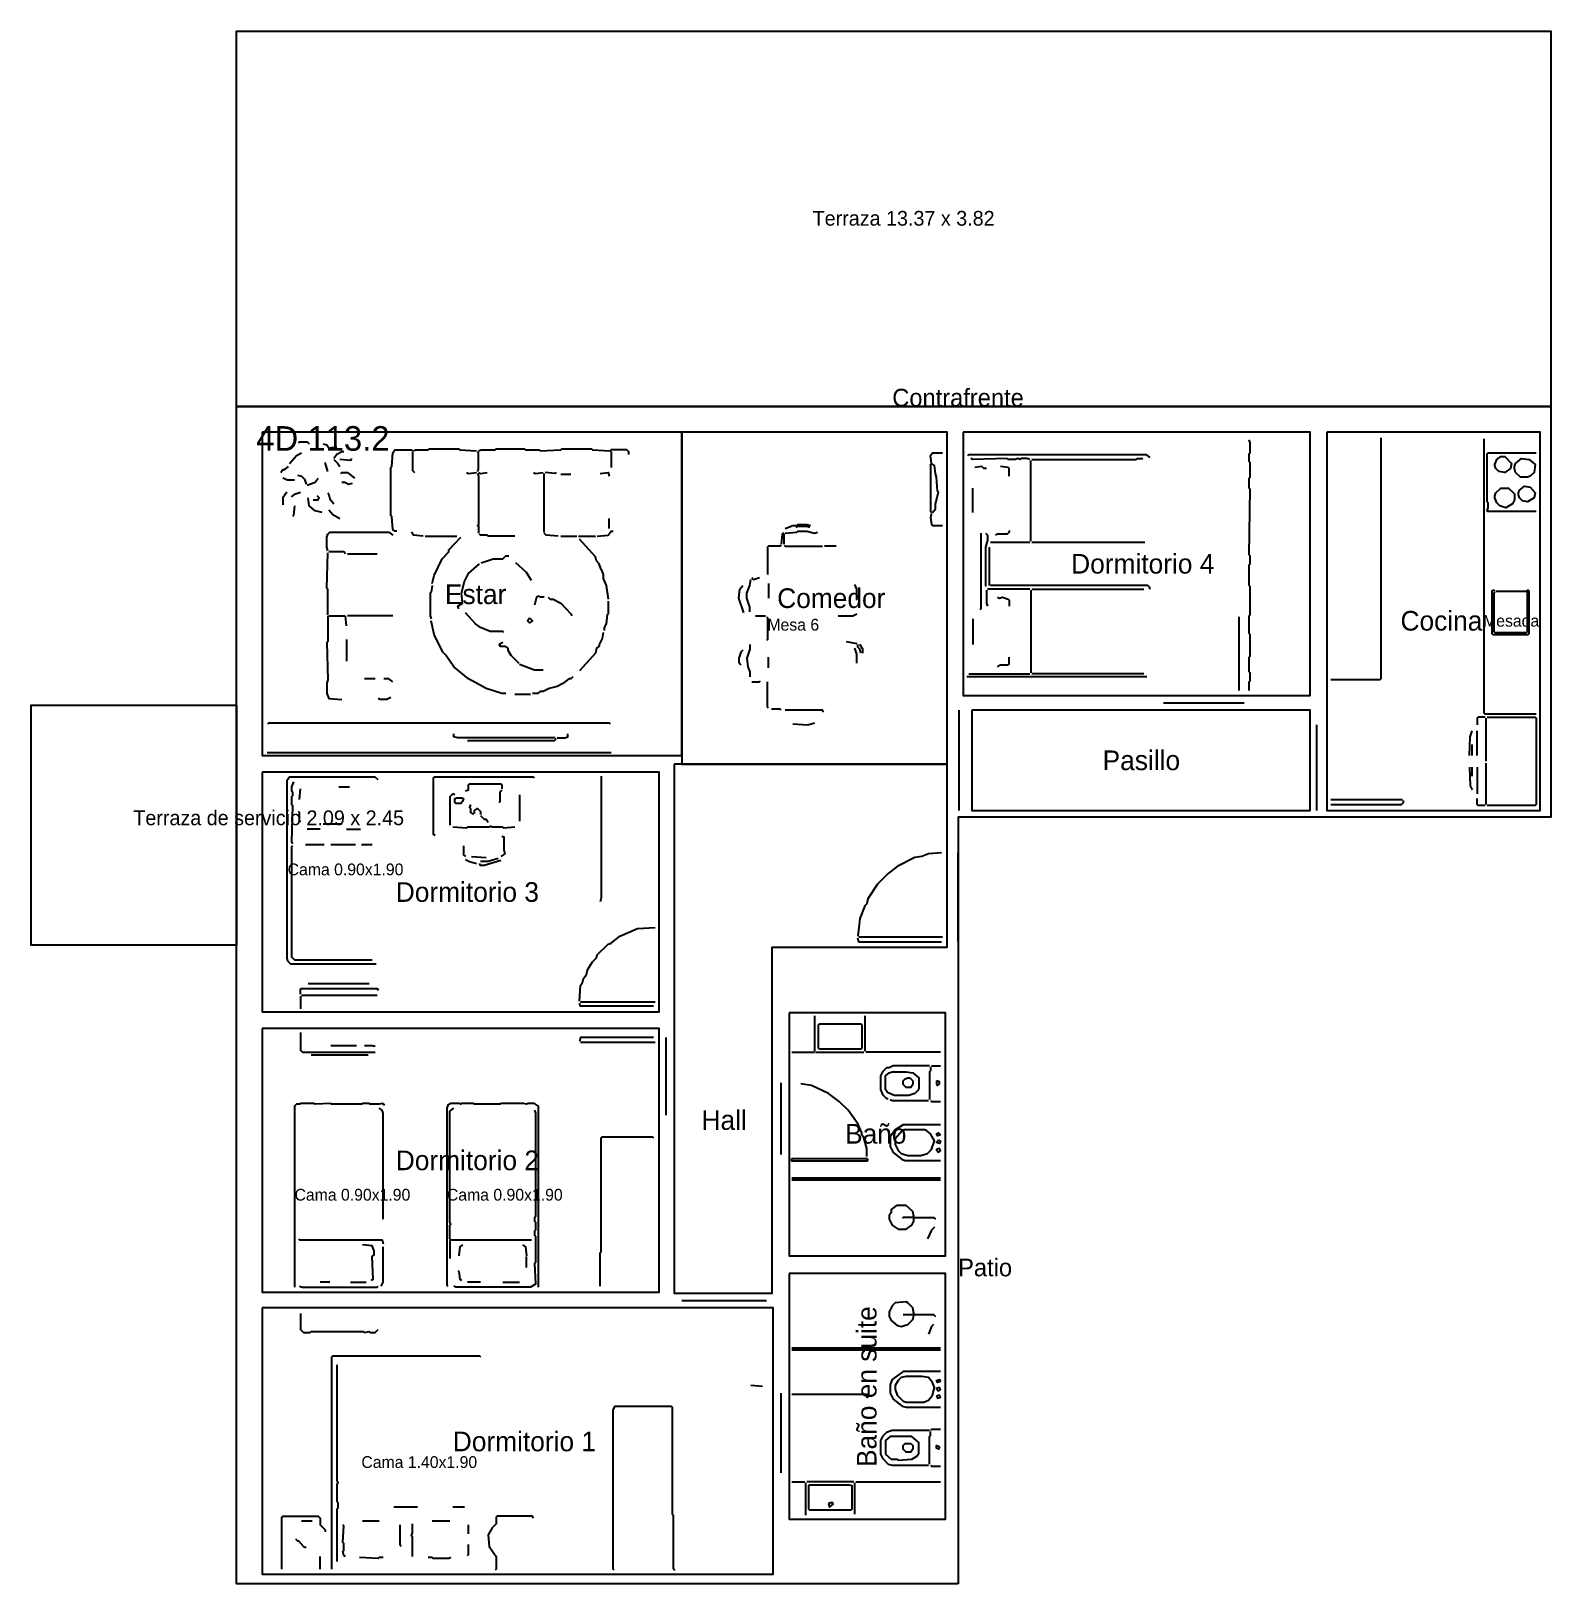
# Model space of a CAD drawing. Header units: metres. Extents: x -2.1 to 97.3, y 0 to 16.1.
# Drawn here: x -2.09 to 13.37, y 0 to 15.8 of the extents above; entities that cross this region are included whole.
import ezdxf

# ---------------------------------------------------------------- set-up
doc = ezdxf.new("R2010")
doc.units = ezdxf.units.M
for name, color, linetype in [('Trazo_Cotas', 9, 'Continuous'), ('Trazo_Entrada', 1, 'Continuous'), ('Trazo_Equipamiento', 8, 'Continuous'), ('Trazo_Estancias', 3, 'Continuous'), ('Trazo_Fachada', 30, 'Continuous'), ('Trazo_Puertas', 1, 'Continuous'), ('Trazo_Unidad', 7, 'Continuous'), ('Trazo_Ventanas', 5, 'Continuous')]:
    doc.layers.add(name, color=color, linetype=linetype)

msp = doc.modelspace()

# ---------------------------------------------------------------- texts
at = {"layer": 'Trazo_Cotas'}
for s, p in [('Terraza 13.37 x 3.82', (5.86, 13.82)), ('Terraza de servicio 2.09 x 2.45', (-1.05, 7.72))]:
    msp.add_text(s, height=0.15, dxfattribs=at).set_placement(p)
at = {"layer": 'Trazo_Equipamiento', "color": 8}
for s, p in [('Mesa 6', (5.4, 9.7)), ('Mesada', (12.68, 9.74)), ('Cama 0.90x1.90', (0.52, 7.21)), ('Cama 0.90x1.90', (0.59, 3.9)), ('Cama 0.90x1.90', (2.14, 3.9)), ('Cama 1.40x1.90', (1.27, 1.18))]:
    msp.add_text(s, height=0.12, dxfattribs=at).set_placement(p)
at = {"layer": 'Trazo_Estancias', "color": 5}
for s, p in [('Dormitorio 4', (8.49, 10.28)), ('Dormitorio 3', (1.62, 6.94)), ('Dormitorio 2', (1.62, 4.21)), ('Dormitorio 1', (2.2, 1.35))]:
    msp.add_text(s, height=0.2, dxfattribs=at).set_placement(p)
at = {"layer": 'Trazo_Estancias', "color": 2}
msp.add_text('Estar', height=0.2, dxfattribs=at).set_placement((2.12, 9.97))
at = {"layer": 'Trazo_Estancias', "color": 40}
msp.add_text('Comedor', height=0.2, dxfattribs=at).set_placement((5.5, 9.93))
at = {"layer": 'Trazo_Estancias', "color": 30}
msp.add_text('Cocina', height=0.2, dxfattribs=at).set_placement((11.84, 9.7))
at = {"layer": 'Trazo_Estancias', "color": 8}
for s, p in [('Pasillo', (8.81, 8.28)), ('Hall', (4.73, 4.62))]:
    msp.add_text(s, height=0.2, dxfattribs=at).set_placement(p)
at = {"layer": 'Trazo_Estancias', "color": 4}
msp.add_text('Baño', height=0.2, dxfattribs=at).set_placement((6.19, 4.48))
msp.add_text('Baño en suite', height=0.2, rotation=90, dxfattribs=at).set_placement((6.51, 1.19))
at = {"layer": 'Trazo_Fachada'}
for s, p in [('Contrafrente', (6.67, 11.98)), ('Patio', (7.34, 3.13))]:
    msp.add_text(s, height=0.18, dxfattribs=at).set_placement(p)
at = {"layer": 'Trazo_Unidad'}
msp.add_text('4D 113.2', height=0.25, dxfattribs=at).set_placement((0.2, 11.53))

# ---------------------------------------------------------------- linework, layer by layer
at = {"layer": 'Trazo_Cotas'}
for points in [[(13.37, 11.98), (0, 11.98), (0, 15.8), (13.37, 15.8)], [(0, 6.5), (-2.09, 6.5), (-2.09, 8.94), (0, 8.94)]]:
    msp.add_lwpolyline(points, close=True, dxfattribs=at)
at = {"layer": 'Trazo_Entrada'}
msp.add_line((7.34, 6.54), (7.34, 7.44), dxfattribs=at)
at = {"layer": 'Trazo_Equipamiento', "color": 9}
for p, q in [((0.93, 11.32), (0.9, 11.41)), ((8.08, 10.61), (8.08, 11.43)), ((3.13, 10.7), (3.13, 11.3)), ((3.3, 11.29), (3.4, 11.29)), ((7.49, 10.9), (7.49, 11.15)), ((3.79, 10.74), (3.79, 10.84)), ((1.92, 10.66), (2.24, 10.66)), ((3.3, 10.66), (3.46, 10.66)), ((3.48, 10.66), (3.65, 10.66)), ((5.57, 10.58), (5.57, 10.68)), ((7.67, 10.6), (8.07, 10.6)), ((8.09, 10.6), (9.24, 10.6)), ((1.13, 10.48), (1.43, 10.48)), ((6.1, 10.56), (5.98, 10.56)), ((7.66, 10.16), (7.66, 10.55)), ((5.41, 10.18), (5.41, 10.03)), ((8.07, 10.12), (7.64, 10.12)), ((8.09, 10.12), (9.23, 10.12)), ((8.08, 10.11), (8.08, 9.27)), ((1.12, 9.75), (1.11, 9.85)), ((5.28, 9.85), (5.38, 9.85)), ((7.49, 9.82), (7.49, 9.56)), ((10.2, 9.09), (10.2, 9.84)), ((1.12, 9.61), (1.12, 9.39)), ((6.2, 9.59), (6.31, 9.57)), ((5.41, 9.32), (5.41, 9.43)), ((1.41, 9.21), (1.3, 9.21)), ((9.26, 9.23), (7.43, 9.23)), ((7.45, 9.26), (8.07, 9.26)), ((9.23, 9.26), (8.09, 9.26)), ((2.99, 9.05), (2.83, 9.05)), ((0.31, 8.46), (3.81, 8.46)), ((0.64, 7.98), (0.65, 8.09)), ((1.04, 8.11), (1.15, 8.11)), ((2.88, 8.03), (2.88, 7.76)), ((0.85, 7.68), (0.72, 7.68)), ((1.07, 7.73), (0.88, 7.73)), ((1.12, 7.68), (1.26, 7.68)), ((0.89, 7.52), (0.7, 7.52)), ((1.21, 7.52), (0.96, 7.52)), ((1.38, 7.52), (1.27, 7.52)), ((2.39, 7.4), (2.54, 7.39)), ((7.18, 6.58), (6.33, 6.58)), ((0.73, 6.11), (1.35, 6.11)), ((0.65, 5.98), (0.65, 5.85)), ((0.66, 5.99), (1.43, 5.99)), ((4.26, 5.92), (3.5, 5.92)), ((1.34, 5.38), (0.76, 5.38)), ((0.96, 5.48), (1.22, 5.48)), ((4.26, 5.51), (3.5, 5.51)), ((2.18, 3.5), (3, 3.5)), ((2.95, 3.22), (2.95, 3.33)), ((0.95, 3.07), (0.85, 3.07)), ((1.16, 3.07), (1.32, 3.07)), ((2.48, 3.07), (2.35, 3.07)), ((2.71, 3.07), (2.88, 3.07)), ((5.35, 2.01), (5.23, 2.02)), ((0.77, 0.64), (0.66, 0.64)), ((1.45, 0.64), (1.28, 0.64)), ((1.84, 0.78), (1.6, 0.78)), ((2.17, 0.64), (1.99, 0.64)), ((2.32, 0.78), (2.2, 0.78)), ((2.36, 0.51), (2.36, 0.6)), ((0.85, 0.15), (0.85, 0.28))]:
    msp.add_line(p, q, dxfattribs=at)
at = {"layer": 'Trazo_Equipamiento', "color": 8}
for p, q in [((12.81, 10.1), (13.12, 10.1)), ((12.71, 8.37), (12.71, 8.81)), ((12.57, 8.43), (12.57, 8.54)), ((12.62, 8.43), (12.62, 8.68)), ((12.57, 8.22), (12.57, 8.31)), ((12.62, 8.31), (12.62, 8.04)), ((12.71, 7.93), (12.71, 8.35)), ((11.13, 7.98), (11.86, 7.98)), ((5.88, 5.78), (5.88, 5.42)), ((6.39, 5.78), (6.39, 5.42)), ((5.65, 5.41), (5.88, 5.41)), ((5.89, 5.41), (6.38, 5.41)), ((7.16, 5.41), (6.4, 5.41)), ((7.07, 5.27), (7.16, 5.27)), ((7.16, 4.13), (5.65, 4.13)), ((5.65, 4.11), (7.16, 4.11)), ((6.78, 2.74), (6.88, 2.74)), ((7.16, 2.4), (5.65, 2.4)), ((7.16, 2.38), (5.65, 2.38)), ((5.65, 1.04), (5.78, 1.04)), ((5.79, 0.7), (5.79, 1.03)), ((6.28, 1.04), (5.8, 1.04)), ((6.29, 0.71), (6.29, 1.03)), ((6.3, 1.04), (7.16, 1.04))]:
    msp.add_line(p, q, dxfattribs=at)
at = {"layer": 'Trazo_Equipamiento', "color": 9}
for points in [[(0.63, 11.61), (0.64, 11.62), (0.72, 11.62), (0.74, 11.6)], [(0.88, 11.6), (0.92, 11.59), (0.94, 11.56), (1.02, 11.57)], [(1.63, 10.71), (1.61, 10.71), (1.59, 10.73), (1.58, 10.86), (1.57, 10.87), (1.57, 11.36), (1.58, 11.37), (1.59, 11.51), (1.61, 11.54), (1.78, 11.54), (1.79, 11.53)], [(1.8, 11.53), (1.82, 11.54), (1.95, 11.54), (1.96, 11.55), (2.26, 11.55), (2.27, 11.54), (2.44, 11.53)], [(2.46, 11.53), (2.49, 11.54), (2.63, 11.54), (2.64, 11.55), (2.93, 11.55), (2.94, 11.54), (3.08, 11.54), (3.09, 11.53), (3.3, 11.54), (3.31, 11.55), (3.61, 11.55), (3.62, 11.54), (3.8, 11.53)], [(3.99, 11.49), (3.99, 11.52), (3.97, 11.54), (3.81, 11.54), (3.8, 11.53)], [(10.3, 9.09), (10.3, 9.18), (10.31, 9.19), (10.31, 9.27), (10.3, 9.28), (10.3, 9.43), (10.31, 9.44), (10.31, 9.66), (10.3, 9.67), (10.3, 9.85), (10.31, 9.86), (10.31, 10.15), (10.3, 10.16), (10.3, 10.37), (10.31, 10.38), (10.31, 10.46), (10.3, 10.47), (10.31, 11.14), (10.3, 11.15), (10.3, 11.25), (10.31, 11.26), (10.31, 11.41), (10.3, 11.42), (10.3, 11.5), (10.31, 11.51), (10.31, 11.61), (10.3, 11.64)], [(0.54, 11.4), (0.61, 11.48), (0.66, 11.51)], [(1.09, 11.52), (1.07, 11.52), (1.02, 11.49), (0.99, 11.45)], [(0.99, 11.44), (1.03, 11.4), (1.05, 11.37)], [(1.17, 11.45), (1.16, 11.43), (1.05, 11.44)], [(1.79, 11.52), (1.79, 11.33), (1.81, 11.31)], [(2.45, 11.32), (2.46, 11.34), (2.46, 11.51), (2.45, 11.52)], [(3.8, 11.53), (3.81, 11.52), (3.81, 11.36)], [(7.07, 11.4), (7.06, 11.48), (7.08, 11.51), (7.18, 11.51)], [(7.07, 11.4), (7.06, 11.39), (7.06, 10.91), (7.07, 10.9)], [(7.08, 10.9), (7.11, 10.94), (7.11, 10.99), (7.14, 11.11), (7.13, 11.12), (7.12, 11.26), (7.11, 11.3), (7.1, 11.38), (7.07, 11.4)], [(7.44, 11.48), (7.45, 11.49), (9.25, 11.49), (9.29, 11.46)], [(8.07, 11.44), (8.04, 11.45), (7.98, 11.45), (7.97, 11.44), (7.95, 11.45), (7.92, 11.44), (7.85, 11.44), (7.84, 11.45), (7.49, 11.44), (7.47, 11.45)], [(8.09, 11.44), (9.15, 11.44), (9.16, 11.45), (9.22, 11.45)], [(0.45, 11.31), (0.47, 11.34), (0.49, 11.34), (0.53, 11.37)], [(0.59, 11.23), (0.52, 11.23), (0.47, 11.25)], [(0.62, 11.28), (0.66, 11.27), (0.69, 11.24), (0.71, 11.19)], [(0.72, 11.18), (0.8, 11.21), (0.83, 11.25)], [(1.06, 11.3), (1.07, 11.31), (1.13, 11.31), (1.2, 11.25)], [(2.34, 11.31), (2.36, 11.3), (2.44, 11.31)], [(2.45, 11.3), (2.46, 11.27), (2.46, 10.78), (2.45, 10.77), (2.46, 10.77), (2.46, 10.69)], [(2.46, 11.31), (2.48, 11.3), (2.55, 11.31)], [(3.02, 11.31), (3.04, 11.3), (3.12, 11.31)], [(3.25, 11.31), (3.24, 11.3), (3.14, 11.31)], [(3.7, 11.3), (3.78, 11.31), (3.79, 11.27)], [(7.63, 11.35), (7.6, 11.35), (7.58, 11.37), (7.51, 11.36)], [(7.86, 11.27), (7.86, 11.35), (7.85, 11.36), (7.77, 11.37)], [(0.51, 11.11), (0.47, 11.05), (0.47, 10.98)], [(0.56, 11.06), (0.6, 11.09), (0.65, 11.11)], [(0.78, 11.03), (0.83, 11.03), (0.84, 11.05), (0.82, 11.07)], [(0.93, 11.1), (0.94, 11.08), (0.95, 11.04), (0.99, 10.99)], [(1.07, 11.21), (1.1, 11.21), (1.14, 11.19), (1.18, 11.2)], [(0.59, 10.97), (0.58, 10.87), (0.57, 10.86)], [(0.87, 10.9), (0.8, 10.92), (0.74, 10.97), (0.73, 11.05)], [(0.94, 10.93), (0.98, 10.88), (1.05, 10.84)], [(5.58, 10.74), (5.66, 10.77), (5.7, 10.77), (5.71, 10.78), (5.8, 10.78), (5.84, 10.77)], [(5.83, 10.75), (5.8, 10.76), (5.71, 10.76), (5.69, 10.75)], [(7.07, 10.89), (7.06, 10.85), (7.07, 10.78), (7.08, 10.77), (7.18, 10.77)], [(0.93, 10.51), (0.92, 10.55), (0.92, 10.65), (0.93, 10.68), (0.95, 10.7), (1.55, 10.7), (1.59, 10.67)], [(1.9, 10.66), (1.8, 10.67), (1.78, 10.7)], [(1.99, 10.18), (2.01, 10.26), (2.09, 10.43), (2.16, 10.5), (2.16, 10.52), (2.28, 10.65)], [(2.83, 10.66), (2.56, 10.66), (2.55, 10.67), (2.48, 10.67), (2.47, 10.68)], [(3.27, 10.66), (3.15, 10.67), (3.13, 10.69)], [(3.71, 10.32), (3.69, 10.38), (3.66, 10.41), (3.65, 10.45), (3.49, 10.63)], [(3.67, 10.66), (3.78, 10.67), (3.81, 10.71), (3.83, 10.71)], [(5.57, 10.69), (5.55, 10.68), (5.54, 10.58)], [(5.58, 10.69), (5.7, 10.7), (5.71, 10.71), (5.8, 10.71), (5.88, 10.69), (5.91, 10.7)], [(7.57, 10.69), (7.57, 9.92), (7.56, 9.91)], [(7.62, 10.69), (7.64, 10.67), (7.64, 10.62), (7.62, 10.55), (7.62, 10.16), (7.63, 10.16)], [(7.86, 10.72), (7.86, 10.7), (7.84, 10.68), (7.74, 10.68), (7.72, 10.67)], [(0.93, 9.86), (0.93, 10.12), (0.92, 10.13), (0.93, 10.49)], [(1.11, 10.48), (1.09, 10.5), (0.94, 10.5)], [(2.49, 10.39), (2.61, 10.43), (2.71, 10.43), (2.74, 10.46), (2.77, 10.46)], [(5.54, 10.57), (5.53, 10.56), (5.41, 10.56), (5.4, 10.55), (5.4, 10.27)], [(5.57, 10.57), (5.58, 10.56), (5.96, 10.56)], [(2.26, 9.92), (2.25, 9.95), (2.3, 9.98), (2.29, 10.08), (2.32, 10.2), (2.36, 10.28), (2.47, 10.38)], [(3, 10.21), (2.95, 10.29), (2.84, 10.39)], [(3.71, 10.32), (3.73, 10.27), (3.73, 10.23), (3.76, 10.16), (3.78, 10.02)], [(1.99, 10.16), (1.98, 10.09), (1.97, 10.08), (1.97, 9.85), (1.98, 9.82)], [(5.16, 9.88), (5.11, 10.03), (5.12, 10.12), (5.15, 10.16)], [(5.22, 9.89), (5.22, 9.94), (5.19, 10.03), (5.19, 10.08), (5.22, 10.16), (5.23, 10.22)], [(5.24, 10.24), (5.26, 10.22), (5.32, 10.24)], [(6.31, 10.01), (6.31, 10.12), (6.29, 10.17)], [(9.29, 10.12), (9.29, 10.14), (9.27, 10.16), (7.67, 10.16)], [(3.13, 10.04), (3.09, 10.04), (3.08, 10.05), (3.05, 10.04), (3.03, 9.96)], [(3.17, 10.04), (3.19, 10.02), (3.22, 10.02), (3.3, 9.98), (3.4, 9.87), (3.41, 9.85)], [(3.78, 10), (3.78, 9.87), (3.77, 9.86), (3.76, 9.77), (3.74, 9.73), (3.74, 9.7)], [(7.63, 10.11), (7.63, 9.98), (7.64, 9.95)], [(7.74, 10.04), (7.76, 10.03), (7.79, 10.04), (7.85, 10.02), (7.86, 10.01), (7.86, 9.95)], [(0.93, 9.85), (0.93, 9.59), (0.92, 9.58), (0.93, 9.2), (0.92, 9.17), (0.92, 9.06), (0.94, 9.01), (1.07, 9)], [(0.94, 9.85), (0.98, 9.85), (1.1, 9.85)], [(1.59, 9.85), (1.16, 9.85), (1.13, 9.85)], [(2.13, 9.45), (2.1, 9.48), (2.01, 9.66), (1.98, 9.8)], [(2.72, 9.68), (2.71, 9.69), (2.58, 9.69), (2.48, 9.73), (2.43, 9.77), (2.33, 9.88)], [(5.39, 9.84), (5.4, 9.83), (5.4, 9.61), (5.39, 9.6)], [(6.12, 9.85), (6.27, 9.85), (6.31, 9.87)], [(3.73, 9.68), (3.72, 9.62), (3.69, 9.56), (3.69, 9.54), (3.66, 9.52), (3.65, 9.47), (3.49, 9.29)], [(2.71, 9.58), (2.67, 9.56), (2.68, 9.54), (2.73, 9.54), (2.76, 9.52), (2.76, 9.5), (2.79, 9.45), (2.87, 9.37)], [(5.15, 9.5), (5.13, 9.48), (5.11, 9.42), (5.11, 9.38), (5.13, 9.35)], [(5.22, 9.56), (5.22, 9.51), (5.19, 9.42), (5.2, 9.33), (5.22, 9.28), (5.22, 9.23)], [(6.31, 9.37), (6.31, 9.46), (6.29, 9.52)], [(6.35, 9.47), (6.34, 9.51), (6.32, 9.53), (6.32, 9.56)], [(6.37, 9.47), (6.37, 9.51), (6.34, 9.56)], [(2.74, 9.06), (2.7, 9.06), (2.54, 9.11), (2.36, 9.21), (2.21, 9.33), (2.13, 9.45)], [(2.88, 9.36), (3.03, 9.3), (3.12, 9.3)], [(7.74, 9.33), (7.77, 9.35), (7.85, 9.35), (7.86, 9.36), (7.86, 9.43)], [(1.59, 9.18), (1.55, 9.21), (1.5, 9.21)], [(3.42, 9.23), (3.4, 9.21), (3.38, 9.21), (3.32, 9.16), (3.26, 9.13), (3.18, 9.11), (3.12, 9.08), (3.09, 9.08), (3.06, 9.06), (3.01, 9.06)], [(5.24, 9.18), (5.32, 9.18), (5.33, 9.19)], [(5.41, 8.91), (5.4, 8.92), (5.4, 9.18)], [(1.57, 9.02), (1.53, 9), (1.46, 9), (1.44, 9.01)], [(5.54, 8.89), (5.53, 8.9), (5.44, 8.9)], [(5.97, 8.87), (5.96, 8.89), (5.58, 8.89)], [(0.32, 8.75), (0.33, 8.76), (3.79, 8.76), (3.8, 8.75)], [(5.66, 8.75), (5.81, 8.74), (5.88, 8.76)], [(3.24, 8.61), (2.25, 8.61), (2.21, 8.62), (2.21, 8.65)], [(3.25, 8.6), (3.23, 8.58), (2.35, 8.58)], [(3.26, 8.61), (3.34, 8.61), (3.37, 8.62), (3.37, 8.65)], [(3.71, 8.22), (3.71, 6.98), (3.7, 6.94)], [(1.44, 8.18), (1.41, 8.21), (0.54, 8.21), (0.51, 8.17), (0.51, 6.37), (0.52, 6.34), (0.55, 6.31), (1.42, 6.31)], [(0.58, 8.16), (0.56, 8.11), (0.56, 8.07), (0.57, 8.06), (0.57, 8.02), (0.56, 8.01), (0.56, 7.93), (0.57, 7.92), (0.56, 7.55), (0.57, 7.53)], [(3.03, 8.2), (3.02, 8.21), (2.01, 8.21), (2, 8.2), (2, 7.63), (2.02, 7.62)], [(2.33, 8.07), (2.36, 8.08), (2.36, 8.13), (2.37, 8.14), (2.69, 8.14), (2.7, 8.13), (2.7, 8.09)], [(2.67, 7.95), (2.68, 7.96), (2.68, 8.06), (2.7, 8.08)], [(2.22, 8.03), (2.2, 8.04), (2.17, 8.01), (2.17, 7.72)], [(2.37, 7.93), (2.38, 7.92), (2.37, 7.9), (2.38, 7.89), (2.38, 7.85), (2.41, 7.83)], [(0.65, 7.75), (0.64, 7.77), (0.64, 7.85), (0.63, 7.86)], [(2.42, 7.84), (2.42, 7.87), (2.45, 7.89), (2.48, 7.86), (2.48, 7.83)], [(2.48, 7.82), (2.52, 7.78), (2.54, 7.78), (2.56, 7.75)], [(2.59, 7.71), (2.57, 7.7), (2.35, 7.7), (2.34, 7.69), (2.2, 7.7)], [(2.83, 7.7), (2.72, 7.69), (2.71, 7.7), (2.6, 7.7), (2.59, 7.71)], [(2.7, 7.61), (2.72, 7.6), (2.72, 7.47), (2.73, 7.43), (2.69, 7.4)], [(0.57, 7.51), (0.56, 7.5), (0.56, 6.38), (0.59, 6.35), (1.38, 6.35)], [(2.31, 7.51), (2.31, 7.42), (2.33, 7.4)], [(7.17, 7.44), (7.04, 7.43), (6.97, 7.4), (6.9, 7.39), (6.72, 7.3), (6.63, 7.23), (6.52, 7.12), (6.42, 6.97), (6.41, 6.92), (6.39, 6.9), (6.34, 6.77), (6.32, 6.59)], [(2.33, 7.37), (2.37, 7.35), (2.44, 7.33)], [(2.69, 7.36), (2.52, 7.31), (2.48, 7.31), (2.47, 7.33)], [(2.66, 7.38), (2.56, 7.35), (2.48, 7.35)], [(3.49, 5.93), (3.5, 6.09), (3.52, 6.12), (3.53, 6.16), (3.56, 6.2), (3.57, 6.25), (3.62, 6.33), (3.66, 6.37), (3.67, 6.4), (3.78, 6.51), (3.81, 6.52), (3.9, 6.59), (4.08, 6.67), (4.26, 6.68)], [(7.17, 6.53), (6.33, 6.53), (6.32, 6.57)], [(0.65, 6), (0.65, 6.05), (0.66, 6.06), (1.43, 6.06), (1.44, 6.04)], [(4.24, 5.88), (3.5, 5.88), (3.49, 5.91)], [(0.65, 5.61), (0.65, 5.43), (0.67, 5.41), (1.41, 5.41)], [(4.24, 5.56), (3.5, 5.56), (3.49, 5.52)], [(1.3, 5.48), (1.38, 5.48), (1.39, 5.47), (1.41, 5.48)], [(1.51, 4.87), (1.48, 4.89), (1.45, 4.88), (1.36, 4.88), (1.35, 4.89), (1.28, 4.89), (1.27, 4.88), (0.97, 4.88), (0.96, 4.89), (0.8, 4.88), (0.79, 4.89), (0.65, 4.89), (0.64, 4.88), (0.61, 4.88), (0.59, 4.86), (0.59, 3.02)], [(1.49, 3.71), (1.49, 4.79), (1.48, 4.82), (1.45, 4.84)], [(3.07, 3.02), (3.07, 4.86), (3.03, 4.89), (2.96, 4.89), (2.95, 4.88), (2.92, 4.89), (2.69, 4.89), (2.68, 4.88), (2.42, 4.88), (2.41, 4.89), (2.29, 4.89), (2.28, 4.88), (2.27, 4.89), (2.18, 4.89), (2.15, 4.87), (2.14, 4.84), (2.14, 3.04), (2.15, 3.03)], [(2.18, 3.5), (2.17, 3.51), (2.17, 3.65), (2.18, 3.66), (2.17, 3.68), (2.17, 4.81), (2.21, 4.84)], [(3.03, 4.82), (3.04, 4.79), (3.04, 3.74), (3.03, 3.73), (3.03, 3.69), (3.04, 3.68), (3.04, 3.6), (3.03, 3.59), (3.03, 3.55), (3.04, 3.54), (3.04, 3.27), (3.03, 3.26), (3.04, 3.05), (2.99, 3.02), (2.23, 3.02), (2.21, 3.03)], [(3.7, 3.03), (3.7, 3.37), (3.71, 3.38), (3.71, 4.54), (3.72, 4.55), (4.23, 4.55), (4.24, 4.54)], [(0.63, 3.51), (0.64, 3.5), (1.48, 3.5), (1.49, 3.46)], [(2.18, 3.5), (2.17, 3.49), (2.17, 3.31)], [(1.37, 3.09), (1.39, 3.1), (1.38, 3.33), (1.4, 3.35), (1.4, 3.39), (1.38, 3.44), (1.28, 3.45)], [(1.47, 3.03), (1.49, 3.07), (1.49, 3.43)], [(2.3, 3.45), (2.27, 3.43), (2.26, 3.34)], [(2.91, 3.45), (2.94, 3.43), (2.95, 3.34)], [(2.25, 3.19), (2.26, 3.18), (2.27, 3.1), (2.29, 3.09)], [(0.64, 3.03), (0.67, 3.02), (1.43, 3.02), (1.44, 3.03)], [(0.65, 2.75), (0.65, 2.59), (0.68, 2.56), (0.75, 2.56), (0.76, 2.57), (1.29, 2.57), (1.3, 2.56), (1.35, 2.57), (1.36, 2.56), (1.41, 2.56), (1.44, 2.59)], [(0.97, 0.15), (0.97, 2.31), (0.98, 2.32), (2.47, 2.32), (2.48, 2.31)], [(1.02, 2.23), (1.02, 1.05), (1.03, 1.04), (1.02, 1.01), (1.02, 0.84), (1.03, 0.83), (1.03, 0.77), (1.02, 0.76), (1.02, 0.23)], [(3.84, 0.14), (3.83, 0.15), (3.83, 1.77), (3.85, 1.81), (4.42, 1.81), (4.43, 1.8), (4.43, 0.71), (4.44, 0.7), (4.44, 0.16), (4.46, 0.14)], [(0.46, 0.15), (0.46, 0.68), (0.47, 0.69), (0.83, 0.69), (0.85, 0.67), (0.85, 0.6), (0.9, 0.55), (0.9, 0.53)], [(3.02, 0.67), (3.01, 0.69), (2.65, 0.69), (2.64, 0.68), (2.64, 0.61), (2.6, 0.57), (2.56, 0.5), (2.57, 0.38), (2.64, 0.28), (2.64, 0.15), (2.63, 0.14)], [(1.11, 0.28), (1.09, 0.29), (1.08, 0.33), (1.09, 0.34), (1.09, 0.41), (1.08, 0.42), (1.09, 0.59), (1.08, 0.6)], [(1.66, 0.6), (1.66, 0.4), (1.67, 0.38)], [(1.79, 0.28), (1.79, 0.48), (1.78, 0.49), (1.79, 0.52), (1.79, 0.61)], [(0.6, 0.46), (0.62, 0.44), (0.63, 0.44), (0.68, 0.38), (0.71, 0.37)], [(2.35, 0.29), (2.36, 0.3), (2.36, 0.4)], [(1.49, 0.27), (1.45, 0.27), (1.44, 0.26), (1.25, 0.27)], [(2.18, 0.27), (2.16, 0.26), (2, 0.26), (1.99, 0.27), (1.95, 0.27)]]:
    msp.add_lwpolyline(points, dxfattribs=at)
at = {"layer": 'Trazo_Equipamiento', "color": 8}
for points in [[(11.64, 11.66), (11.64, 9.21), (11.63, 9.2), (11.13, 9.2)], [(13.22, 8.85), (12.7, 8.85), (12.69, 8.86), (12.69, 11.65)], [(13.22, 10.91), (12.73, 10.91), (12.72, 10.92), (12.73, 10.95), (12.73, 11), (12.72, 11.01), (12.72, 11.5), (12.73, 11.51), (13.22, 11.51)], [(12.8, 10.1), (12.79, 10.11), (12.77, 10.1), (12.77, 9.67), (12.78, 9.66), (13.14, 9.66), (13.15, 9.67), (13.15, 10.1), (13.14, 10.11), (13.12, 10.1)], [(12.8, 10.09), (12.79, 10.08), (12.79, 9.69), (12.8, 9.68), (13.12, 9.68), (13.13, 9.69), (13.13, 10.09), (13.12, 10.1)], [(12.7, 8.82), (12.63, 8.82), (12.62, 8.81), (12.62, 8.74)], [(12.72, 8.82), (13.21, 8.82), (13.22, 8.81), (13.22, 7.93), (13.21, 7.92), (12.72, 7.92)], [(12.54, 8.43), (12.55, 8.62), (12.57, 8.68)], [(12.54, 8.31), (12.55, 8.12), (12.57, 8.08)], [(11.13, 7.93), (11.85, 7.93), (11.87, 7.95), (11.87, 7.97)], [(12.7, 7.92), (12.63, 7.92), (12.62, 7.93), (12.62, 7.99)], [(7.05, 5.27), (6.68, 5.27), (6.64, 5.25), (6.61, 5.25), (6.57, 5.21), (6.55, 5.17), (6.55, 5.03), (6.57, 4.98), (6.61, 4.94), (6.63, 4.94)], [(7.06, 5.26), (7.06, 5.22), (7.05, 5.21), (7.05, 4.93)], [(6.41, 4.35), (6.41, 4.43), (6.38, 4.54), (6.36, 4.57), (6.36, 4.59), (6.32, 4.68), (6.22, 4.82), (6.13, 4.91), (6.02, 4.99), (5.85, 5.07), (5.74, 5.09)], [(6.65, 4.93), (6.67, 4.92), (7.04, 4.92)], [(7.06, 4.92), (7.07, 4.91), (7.16, 4.91)], [(7.16, 4.67), (6.78, 4.67), (6.7, 4.62), (6.65, 4.55), (6.65, 4.45), (6.68, 4.39), (6.77, 4.32), (6.8, 4.31), (7.16, 4.31)], [(6.88, 3.73), (6.78, 3.73), (6.77, 3.72)], [(6.9, 3.73), (7.09, 3.73), (7.11, 3.71)], [(7.1, 3.63), (7.07, 3.6), (7.03, 3.51)], [(6.9, 2.74), (7.09, 2.74), (7.11, 2.72)], [(7.09, 2.64), (7.07, 2.62), (7.04, 2.54)], [(7.16, 2.16), (6.78, 2.16), (6.67, 2.08), (6.65, 2.03), (6.65, 1.94), (6.68, 1.88), (6.77, 1.81), (6.81, 1.8), (7.16, 1.8)], [(5.65, 1.93), (6.41, 1.93), (6.42, 1.92), (6.41, 1.89)], [(7.05, 1.56), (6.67, 1.56), (6.61, 1.54), (6.57, 1.5), (6.55, 1.46), (6.55, 1.32), (6.57, 1.28), (6.63, 1.22), (6.67, 1.21), (7.04, 1.21)], [(7.05, 1.22), (7.05, 1.5), (7.06, 1.51), (7.06, 1.55)], [(7.16, 1.57), (7.07, 1.57), (7.06, 1.56)], [(7.06, 1.21), (7.07, 1.2), (7.16, 1.2)]]:
    msp.add_lwpolyline(points, dxfattribs=at)
for points in [[(12.8, 11.39), (12.82, 11.44), (12.86, 11.47), (12.9, 11.47), (12.97, 11.4), (12.96, 11.35), (12.9, 11.31), (12.84, 11.32), (12.81, 11.35), (12.8, 11.38)], [(13, 11.37), (13.01, 11.4), (13.07, 11.45), (13.15, 11.44), (13.21, 11.39), (13.2, 11.31), (13.16, 11.27), (13.13, 11.26), (13.06, 11.26), (13.01, 11.31), (13, 11.35)], [(12.8, 11.07), (12.81, 11.1), (12.86, 11.15), (12.94, 11.15), (13, 11.09), (13, 11.03), (12.98, 10.99), (12.91, 10.95), (12.85, 10.97), (12.82, 11), (12.8, 11.05)], [(13.04, 11.1), (13.05, 11.13), (13.1, 11.17), (13.16, 11.16), (13.21, 11.1), (13.2, 11.05), (13.13, 11.01), (13.08, 11.02), (13.05, 11.05), (13.04, 11.08)], [(6.36, 5.45), (6.35, 5.44), (5.93, 5.44), (5.92, 5.45), (5.92, 5.69), (5.93, 5.7), (6.35, 5.7), (6.36, 5.69)], [(6.81, 5.21), (6.88, 5.2), (6.94, 5.15), (6.94, 5.04), (6.93, 5.02), (6.9, 4.99), (6.84, 4.97), (6.69, 4.97), (6.62, 5), (6.6, 5.03), (6.6, 5.17), (6.64, 5.2), (6.67, 5.21)], [(6.83, 5.15), (6.85, 5.15), (6.88, 5.12), (6.88, 5.08), (6.86, 5.05), (6.81, 5.05), (6.78, 5.08), (6.78, 5.12), (6.8, 5.14)], [(7.12, 5.12), (7.12, 5.09), (7.13, 5.07), (7.15, 5.09), (7.15, 5.11)], [(7, 4.62), (6.79, 4.62), (6.77, 4.61), (6.7, 4.53), (6.7, 4.47), (6.73, 4.41), (6.76, 4.38), (6.83, 4.36), (6.96, 4.36), (7.03, 4.38), (7.07, 4.42), (7.1, 4.51), (7.06, 4.58), (7.02, 4.61)], [(7.16, 4.57), (7.13, 4.56), (7.12, 4.58), (7.14, 4.59)], [(7.14, 4.52), (7.16, 4.5), (7.15, 4.48), (7.12, 4.49)], [(7.14, 4.39), (7.16, 4.41), (7.15, 4.43), (7.12, 4.42)], [(5.65, 4.33), (6.41, 4.33), (6.42, 4.32), (6.41, 4.3), (5.65, 4.3)], [(6.89, 3.74), (6.88, 3.79), (6.81, 3.85), (6.72, 3.85), (6.7, 3.84), (6.66, 3.81), (6.66, 3.78), (6.64, 3.75), (6.64, 3.71), (6.67, 3.65), (6.73, 3.61), (6.81, 3.61), (6.87, 3.65), (6.89, 3.69)], [(6.89, 2.75), (6.88, 2.81), (6.83, 2.86), (6.81, 2.87), (6.7, 2.86), (6.67, 2.83), (6.64, 2.77), (6.64, 2.72), (6.66, 2.68), (6.72, 2.63), (6.76, 2.62), (6.83, 2.64), (6.88, 2.69), (6.89, 2.73)], [(6.7, 1.98), (6.72, 1.92), (6.78, 1.86), (6.81, 1.85), (6.99, 1.85), (7.04, 1.87), (7.08, 1.92), (7.1, 2), (7.08, 2.05), (7.04, 2.1), (6.97, 2.11), (6.81, 2.11), (6.76, 2.1), (6.73, 2.07), (6.7, 2.02)], [(7.16, 2.06), (7.13, 2.05), (7.12, 2.07), (7.15, 2.08)], [(7.14, 1.96), (7.16, 1.98), (7.15, 2), (7.12, 1.99)], [(7.12, 1.91), (7.13, 1.89), (7.16, 1.9), (7.15, 1.92)], [(6.6, 1.32), (6.66, 1.27), (6.72, 1.27), (6.73, 1.26), (6.87, 1.27), (6.92, 1.3), (6.94, 1.33), (6.94, 1.44), (6.87, 1.5), (6.65, 1.5), (6.6, 1.46)], [(6.86, 1.43), (6.88, 1.41), (6.88, 1.37), (6.86, 1.34), (6.81, 1.34), (6.78, 1.37), (6.78, 1.41), (6.8, 1.43)], [(7.15, 1.4), (7.14, 1.37), (7.12, 1.38), (7.12, 1.41)], [(6.23, 1.01), (6.26, 1), (6.26, 0.76), (6.25, 0.75), (5.83, 0.75), (5.82, 0.76), (5.82, 1), (5.83, 1.01)], [(6.02, 0.82), (6.03, 0.78), (6.07, 0.81), (6.06, 0.83)]]:
    msp.add_lwpolyline(points, close=True, dxfattribs=at)
at = {"layer": 'Trazo_Equipamiento', "color": 9}
for points in [[(2.98, 9.83), (3.01, 9.8), (2.98, 9.78), (2.96, 9.8)], [(2.24, 8), (2.29, 8), (2.31, 7.99), (2.3, 7.96), (2.28, 7.94), (2.23, 7.94), (2.22, 7.95), (2.22, 7.99), (2.23, 7.99)]]:
    msp.add_lwpolyline(points, close=True, dxfattribs=at)
at = {"layer": 'Trazo_Estancias', "color": 2}
msp.add_lwpolyline([(0.26, 11.72), (0.26, 8.43), (4.53, 8.43), (4.53, 11.72)], close=True, dxfattribs=at)
at = {"layer": 'Trazo_Estancias', "color": 40}
msp.add_lwpolyline([(4.53, 11.72), (4.53, 8.34), (7.23, 8.34), (7.23, 11.72)], close=True, dxfattribs=at)
at = {"layer": 'Trazo_Estancias', "color": 5}
for points in [[(7.39, 11.72), (7.39, 9.04), (10.92, 9.04), (10.92, 11.72)], [(0.26, 8.26), (0.26, 5.82), (4.3, 5.82), (4.3, 8.26)], [(0.26, 5.65), (0.26, 2.97), (4.3, 2.97), (4.3, 5.65)], [(0.26, 2.81), (0.26, 0.1), (5.46, 0.1), (5.46, 2.81)]]:
    msp.add_lwpolyline(points, close=True, dxfattribs=at)
at = {"layer": 'Trazo_Estancias', "color": 30}
msp.add_lwpolyline([(11.09, 11.72), (11.09, 7.87), (13.26, 7.87), (13.26, 11.72)], close=True, dxfattribs=at)
at = {"layer": 'Trazo_Estancias', "color": 8}
for points in [[(7.48, 8.89), (7.48, 7.87), (10.92, 7.87), (10.92, 8.89)], [(4.45, 8.34), (4.45, 2.96), (5.45, 2.96), (5.45, 6.48), (7.23, 6.48), (7.23, 8.34)]]:
    msp.add_lwpolyline(points, close=True, dxfattribs=at)
at = {"layer": 'Trazo_Estancias', "color": 4}
for points in [[(5.62, 5.81), (5.62, 3.34), (7.21, 3.34), (7.21, 5.81)], [(5.62, 3.16), (5.62, 0.66), (7.21, 0.66), (7.21, 3.16)]]:
    msp.add_lwpolyline(points, close=True, dxfattribs=at)
at = {"layer": 'Trazo_Fachada'}
for p, q in [((0, 0.02), (0, 11.98)), ((0, 11.98), (13.34, 11.98)), ((7.34, 6.24), (7.34, 0.02))]:
    msp.add_line(p, q, dxfattribs=at)
at = {"layer": 'Trazo_Puertas'}
for p, q in [((7.35, 7.87), (7.35, 8.89)), ((10.25, 8.96), (9.43, 8.96)), ((10.99, 7.87), (10.99, 8.74)), ((4.37, 4.77), (4.37, 5.56)), ((5.54, 4.37), (5.54, 5.1)), ((5.39, 2.88), (4.53, 2.88)), ((5.35, 2.88), (4.6, 2.88)), ((5.54, 1.13), (5.54, 1.94))]:
    msp.add_line(p, q, dxfattribs=at)
at = {"layer": 'Trazo_Unidad'}
msp.add_lwpolyline([(7.34, 0), (0, 0), (0, 11.98), (13.37, 11.98), (13.37, 7.8), (7.34, 7.8)], close=True, dxfattribs=at)
at = {"layer": 'Trazo_Ventanas'}
for p, q in [((0.27, 11.98), (7.32, 11.98)), ((7.58, 11.98), (10.17, 11.98)), ((11.62, 11.98), (12.5, 11.98)), ((0, 9.5), (0, 11.67)), ((0, 6.16), (0, 8.43)), ((0, 3.32), (0, 5.82)), ((7.34, 3.99), (7.34, 3.51)), ((0, 0.39), (0, 2.99)), ((7.34, 2.99), (7.34, 2.5))]:
    msp.add_line(p, q, dxfattribs=at)

msp.set_redraw_order([(e.dxf.handle, doc.entitydb.next_handle()) for e in msp.query("TEXT MTEXT ATTDEF DIMENSION ARC_DIMENSION")])  # texts and dimensions are drawn at this point

doc.saveas('drawing.dxf')
